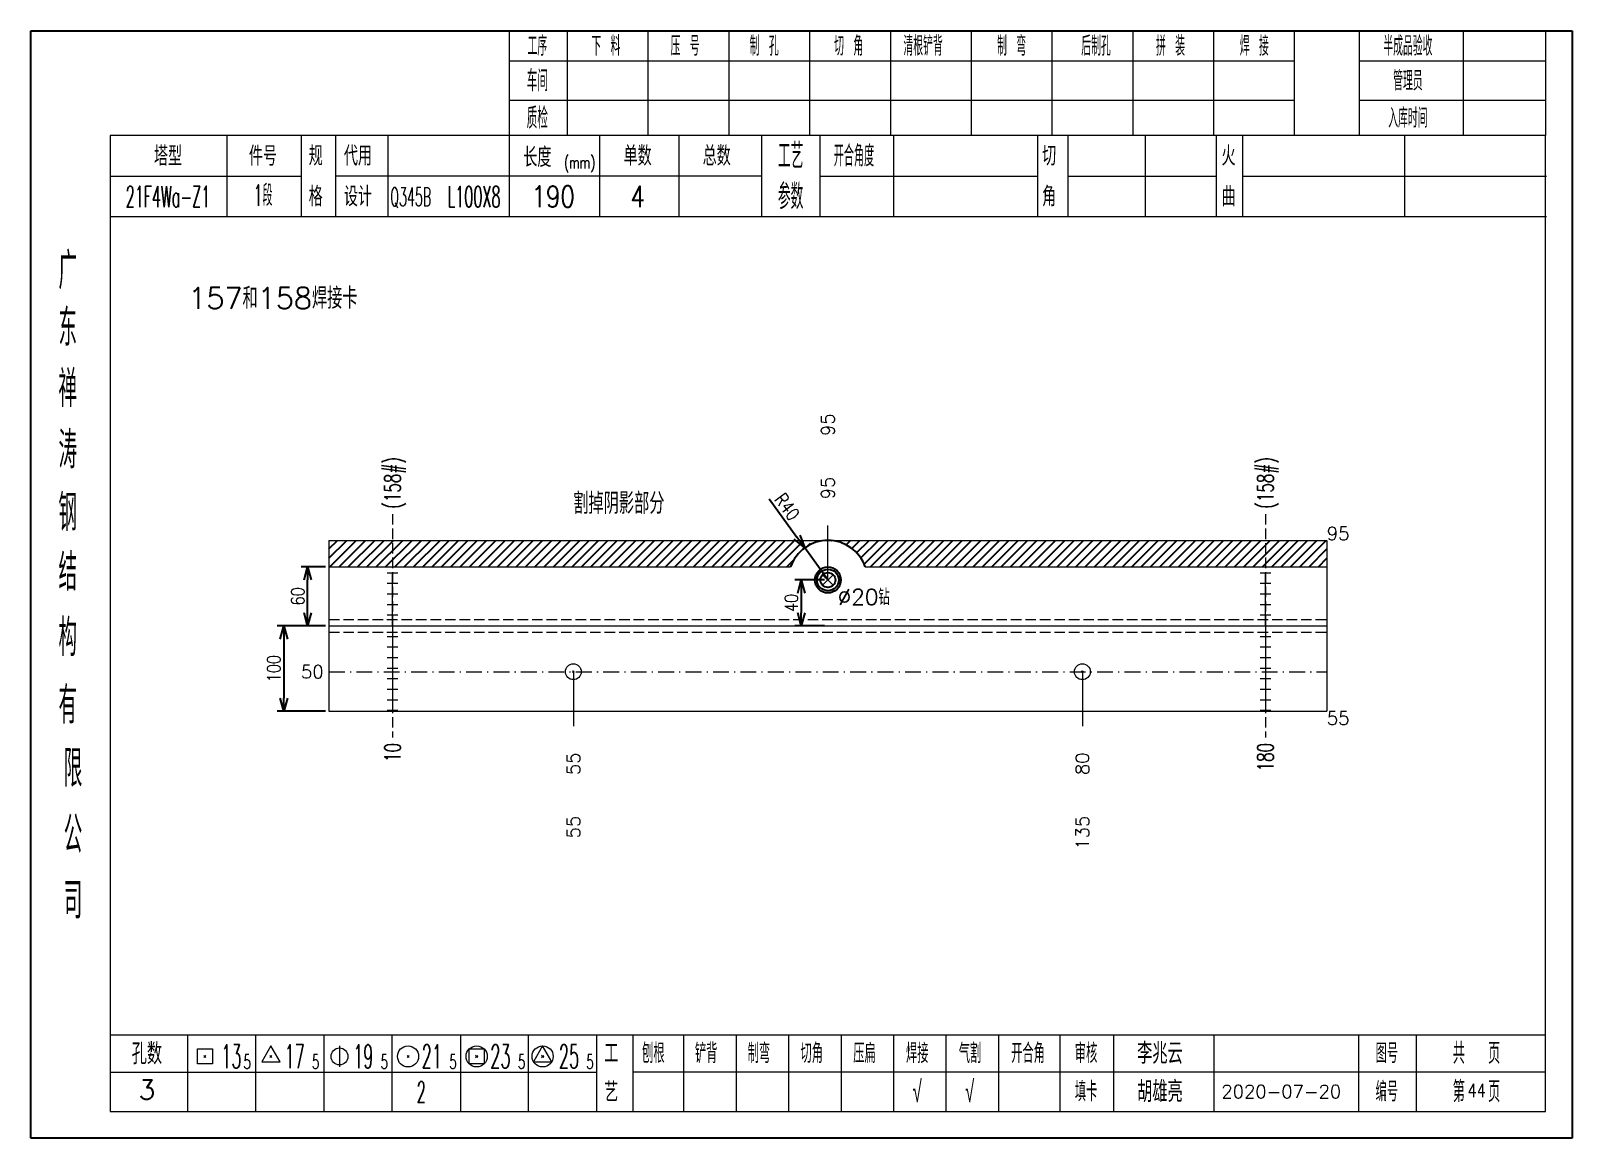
# Model space of a CAD drawing. Extents: x 1310 to 15542, y -76 to 8381.
# Drawn here: x 15250.1 to 15542.3, y 5793.7 to 6003.7 of the extents above; entities that cross this region are included whole.
import ezdxf
from ezdxf.enums import TextEntityAlignment as Align

# ---------------------------------------------------------------- set-up
doc = ezdxf.new("R2010")
doc.units = 0
doc.header["$MEASUREMENT"] = 0
doc.linetypes.add('一点画线', pattern=[5.2, 3, -1, 0.2, -1])
doc.linetypes.add('虚线', pattern=[2.75, 2, -0.75])
doc.layers.get('0').update_dxf_attribs({"linetype": 'CONTINUOUS', "lineweight": 25})
doc.layers.get('Defpoints').update_dxf_attribs({"linetype": 'CONTINUOUS'})
for name, color, linetype, lineweight in [('1', 7, 'CONTINUOUS', 25), ('2', 7, 'CONTINUOUS', 25), ('4', 7, 'CONTINUOUS', 25), ('5', 7, 'CONTINUOUS', 25)]:
    doc.layers.add(name, color=color, linetype=linetype, lineweight=lineweight)
doc.styles.add('DimFont', font='simplex.shx', dxfattribs={"width": 0.8, "bigfont": 'gbhzfs.shx'})
doc.styles.get("Standard").update_dxf_attribs({"font": 'simplex.shx', "width": 0.7, "height": 3, "bigfont": 'gbhzfs.shx'})
doc.dimstyles.new('DHDxfDimStyleOpen30', dxfattribs={"dimtxt": 2.5, "dimasz": 2.5, "dimexe": 1.25, "dimexo": 0.625, "dimtad": 2, "dimtxsty": 'DimFont', "dimblk": 'OPEN30', "dimblk1": 'OPEN30', "dimblk2": 'OPEN30', "dimcen": 2.5, "dimadec": 0, "dimazin": 0, "dimtfac": 1, "dimtmove": 0, "dimatfit": 3, "dimfxl": 0, "dimarcsym": 0})

msp = doc.modelspace()

# ---------------------------------------------------------------- texts
at = {"color": 7, "linetype": 'Continuous', "lineweight": 13}
msp.add_text('95', height=2.5, rotation=90, dxfattribs=at).set_placement((15401.207, 5926.824), align=Align.MIDDLE_LEFT)
at = {"color": 8, "linetype": 'Continuous', "lineweight": 9}
msp.add_text('95', height=2.5, rotation=90, dxfattribs=at).set_placement((15401.207, 5914.824), align=Align.MIDDLE_LEFT)
at = {"color": 7, "linetype": 'Continuous', "lineweight": 13}
msp.add_text('95', height=2.5, dxfattribs=at).set_placement((15495.772, 5908.324), align=Align.MIDDLE_LEFT)
msp.add_text('%%C20钻', height=3, dxfattribs=at).set_placement((15408.004, 5893.886), align=Align.BOTTOM_CENTER)
msp.add_text('50', height=2.5, dxfattribs=at).set_placement((15305.642, 5882.124), align=Align.MIDDLE_RIGHT)
at = {"layer": '1', "color": 7, "linetype": 'Continuous', "lineweight": 13}
msp.add_text('55', height=2.5, dxfattribs=at).set_placement((15495.772, 5873.324), align=Align.MIDDLE_LEFT)
at = {"layer": '1', "color": 8, "linetype": 'Continuous', "lineweight": 9}
for s, p in [('55', (15352.969, 5866.824)), ('80', (15449.445, 5866.824))]:
    msp.add_text(s, height=2.5, rotation=90, dxfattribs=at).set_placement(p, align=Align.MIDDLE_RIGHT)
at = {"layer": '1', "color": 7, "linetype": 'Continuous', "lineweight": 13}
for s, p in [('55', (15352.969, 5854.824)), ('135', (15449.445, 5854.824))]:
    msp.add_text(s, height=2.5, rotation=90, dxfattribs=at).set_placement(p, align=Align.MIDDLE_RIGHT)
at = {"layer": '2', "color": 7, "linetype": 'Continuous', "lineweight": 13, "width": 0.7}
for p in [(15318.701, 5913.024), (15484.143, 5913.024)]:
    msp.add_text('(158#)', height=3, rotation=90, dxfattribs=at).set_placement(p, align=Align.MIDDLE_LEFT)
for s, p in [('10', (15318.701, 5868.624)), ('180', (15484.143, 5868.624))]:
    msp.add_text(s, height=3, rotation=90, dxfattribs=at).set_placement(p, align=Align.MIDDLE_RIGHT)
at = {"layer": '4', "color": 1, "linetype": 'Continuous', "lineweight": 25}
for s, height, width, p in [('工序', 3.7, 0.7, (15346.142, 6000.781)), ('下 料', 3.7, 0.7, (15359.142, 6000.781)), ('压 号', 3.7, 0.7, (15374.142, 6000.781)), ('制 孔', 3.7, 0.7, (15389.142, 6000.781)), ('切 角', 3.7, 0.7, (15405.142, 6000.781)), ('清根铲背 ', 3.7, 0.7, (15420.142, 6000.781)), (' 制 弯', 3.7, 0.7, (15435.142, 6000.781)), (' 后制孔', 3.7, 0.7, (15451.142, 6000.781)), ('拼 装', 3.7, 0.7, (15466.142, 6000.781)), (' 焊 接', 3.7, 0.7, (15481.142, 6000.781)), ('半成品验收', 3.7, 0.7, (15511.142, 6000.781)), ('车间', 4, 0.7, (15346.142, 5994.181)), ('管理员', 3.7, 0.7, (15511.142, 5994.181)), ('质检', 4, 0.7, (15346.142, 5987.121)), ('入库时间', 3.7, 0.7, (15511.142, 5987.121)), ('工艺', 4.8, 0.7, (15394.142, 5979.941)), ('(mm)', 2.24, 0.7, (15354.142, 5978.681)), ('开合角度', 4, 0.6, (15406.142, 5979.941)), ('21F4Wa-Z1', 4, 0.5, (15276.142, 5972.201)), ('1段', 4, 0.5, (15294.142, 5972.451)), ('L100X8', 4, 0.5, (15334.142, 5972.181)), ('190', 4, 0.8, (15349.142, 5972.231)), ('4', 4, 0.8, (15365.142, 5972.231)), ('参数', 4.8, 0.7, (15394.142, 5972.231)), ('Q345B', 3.5, 0.5, (15322.142, 5972.181)), ('广', 6.96, 0.7, (15257.142, 5958.151)), ('东', 6.96, 0.7, (15257.142, 5947.361)), ('禅', 6.96, 0.7, (15257.142, 5935.771)), ('涛', 6.96, 0.7, (15257.142, 5924.171)), ('钢', 6.96, 0.7, (15257.142, 5912.281)), ('结', 6.96, 0.7, (15257.142, 5900.971)), ('构', 6.96, 0.7, (15257.142, 5888.591)), ('有', 6.96, 0.7, (15257.142, 5875.781)), ('限', 6.96, 0.7, (15258.142, 5863.781)), ('公', 6.96, 0.7, (15258.142, 5851.241)), ('司', 6.96, 0.7, (15258.142, 5838.761)), ('13', 4.47, 0.5, (15288.142, 5809.181)), ('17', 4.47, 0.5, (15300.142, 5809.181)), ('19', 4.47, 0.5, (15313.142, 5809.181)), ('21', 4.47, 0.5, (15326.142, 5809.181)), ('23', 4.47, 0.5, (15339.142, 5809.181)), ('25', 4.47, 0.5, (15352.142, 5809.181)), ('刨根', 3.7, 0.8, (15368.142, 5809.781)), ('铲背', 3.7, 0.8, (15378.142, 5809.781)), ('制弯', 3.7, 0.8, (15388.142, 5809.781)), ('切角', 3.7, 0.8, (15398.142, 5809.781)), ('压扁', 3.7, 0.8, (15408.142, 5809.781)), ('焊接', 3.7, 0.8, (15418.142, 5809.781)), ('气割', 3.7, 0.8, (15428.142, 5809.781)), ('开合角', 3.7, 0.8, (15439.142, 5809.781)), ('审核', 3.7, 0.8, (15450.142, 5809.781)), ('图号', 3.7, 0.8, (15507.142, 5809.781)), ('共  页', 4, 0.8, (15524.142, 5809.781)), ('5', 2.68, 0.6, (15291.142, 5808.181)), ('5', 2.68, 0.6, (15304.142, 5808.181)), ('5', 2.68, 0.6, (15317.142, 5808.181)), ('5', 2.68, 0.6, (15330.142, 5808.181)), ('5', 2.68, 0.6, (15343.142, 5808.181)), ('5', 2.68, 0.6, (15356.142, 5808.181)), ('√', 4, 0.6, (15418.142, 5802.511)), ('√', 4, 0.6, (15428.082, 5802.511)), ('填卡', 3.7, 0.8, (15450.142, 5802.511)), ('编号', 3.7, 0.8, (15507.142, 5802.511)), ('第  页', 4, 0.8, (15524.142, 5802.511)), ('2', 4, 0.5, (15324.142, 5802.431))]:
    msp.add_text(s, height=height, dxfattribs=dict(at, width=width)).set_placement(p, align=Align.MIDDLE_CENTER)
for s, height, p in [('塔型', 3.7, (15276.142, 5979.911)), ('件号', 3.7, (15294.142, 5979.911)), ('规', 3.7, (15304.142, 5979.941)), ('代用', 3.7, (15312.142, 5979.941)), ('长度', 3.7, (15346.142, 5979.681)), ('单数', 3.7, (15365.142, 5979.941)), ('总数', 3.7, (15380.142, 5979.941)), ('切', 3.7, (15443.142, 5979.941)), ('火', 3.7, (15477.142, 5979.941)), ('格', 3.7, (15304.142, 5972.231)), ('设计', 3.7, (15312.142, 5972.231)), ('角', 3.7, (15443.142, 5972.231)), ('曲', 3.7, (15477.142, 5972.231)), ('孔数', 4, (15272.142, 5809.701)), ('工', 3.7, (15360.142, 5809.781)), ('李兆云', 4, (15464.142, 5809.781)), ('3', 3.7, (15272.142, 5802.871)), ('艺', 3.7, (15360.142, 5802.431)), ('胡雄亮', 4, (15464.142, 5802.511)), ('2020-07-20', 2.5, (15487.142, 5802.511))]:
    msp.add_text(s, height=height, dxfattribs=at).set_placement(p, align=Align.MIDDLE_CENTER)
at = {"layer": '4', "color": 4, "linetype": 'Continuous', "lineweight": 25}
msp.add_text('157和158焊接卡', height=4, dxfattribs=at).set_placement((15296.023, 5952.961), align=Align.MIDDLE_CENTER)
at = {"layer": '4', "color": 2, "linetype": 'Continuous', "lineweight": 25}
msp.add_text('割掉阴影部分', height=4, dxfattribs=at).set_placement((15361.595, 5914.053), align=Align.MIDDLE_CENTER)
at = {"layer": '4', "color": 6, "linetype": 'Continuous', "lineweight": 25, "width": 0.8}
msp.add_text('44', height=2.5, dxfattribs=at).set_placement((15524.167, 5802.739), align=Align.MIDDLE_CENTER)

# ---------------------------------------------------------------- blocks, each defined once
blk = doc.blocks.new('孔21.5')
at = {"layer": '5', "color": 7, "linetype": 'Continuous', "lineweight": 13}
for p, q in [((-0.1, -0.1), (0.1, 0.1)), ((0.1, -0.1), (-0.1, 0.1))]:
    blk.add_line(p, q, dxfattribs=at)
blk.add_circle((0, 0), 1, dxfattribs=at)
blk = doc.blocks.new('_OPEN30')
at = {"color": 0, "linetype": 'ByBlock', "lineweight": -2}
for p, q in [((-1, 0.27), (0, 0)), ((0, 0), (-1, -0.27)), ((0, 0), (-1, 0))]:
    blk.add_line(p, q, dxfattribs=at)
blk = doc.blocks.new('*D76')
at = {"color": 0, "linetype": 'Continuous', "lineweight": -2}
for p, q in [((15400.58, 5899.52), (15394.92, 5899.52)), ((15396.17, 5897.02), (15396.17, 5893.32)), ((15400.58, 5890.82), (15394.92, 5890.82))]:
    blk.add_line(p, q, dxfattribs=at)
at = {"layer": 'Defpoints', "color": 0, "linetype": 'Continuous'}
for p in [(15401.21, 5899.52), (15396.17, 5890.82), (15401.21, 5890.82)]:
    blk.add_point(p, dxfattribs=at)
at = {"color": 0, "linetype": 'Continuous', "lineweight": -2, "xscale": 2.5, "yscale": 2.5, "zscale": 2.5}
for p, rotation in [((15396.17, 5899.52), 90), ((15396.17, 5890.82), 270)]:
    blk.add_blockref('_OPEN30', p, dxfattribs=dict(at, rotation=rotation))
at = {"color": 0, "linetype": 'Continuous', "insert": (15394.29, 5895.17), "char_height": 2.5, "attachment_point": 5, "rotation": 90, "style": 'DimFont'}
blk.add_mtext('40', dxfattribs=at)
blk = doc.blocks.new('*D77')
at = {"color": 0, "linetype": 'Continuous', "lineweight": -2}
for p, q in [((15390.08, 5914.91), (15395.35, 5907.63)), ((15401.21, 5899.52), (15396.81, 5905.6))]:
    blk.add_line(p, q, dxfattribs=at)
at = {"layer": 'Defpoints', "color": 0, "linetype": 'Continuous'}
for p in [(15396.81, 5905.6), (15401.21, 5899.52)]:
    blk.add_point(p, dxfattribs=at)
at = {"color": 0, "linetype": 'Continuous', "lineweight": -2, "xscale": 2.5, "yscale": 2.5, "zscale": 2.5, "rotation": 305.859058046126}
blk.add_blockref('_OPEN30', (15396.81, 5905.6), dxfattribs=at)
at = {"color": 0, "linetype": 'Continuous', "insert": (15393.5, 5913.38), "char_height": 2.5, "attachment_point": 5, "rotation": 305.8591, "style": 'DimFont'}
blk.add_mtext('R40', dxfattribs=at)
blk = doc.blocks.new('*D78')
at = {"color": 0, "linetype": 'Continuous', "lineweight": -2}
for p, q in [((15306.02, 5902.02), (15301.36, 5902.02)), ((15302.61, 5893.32), (15302.61, 5899.52)), ((15306.02, 5890.82), (15301.36, 5890.82))]:
    blk.add_line(p, q, dxfattribs=at)
at = {"layer": 'Defpoints', "color": 0, "linetype": 'Continuous'}
for p in [(15302.61, 5902.02), (15306.64, 5902.02), (15306.64, 5890.82)]:
    blk.add_point(p, dxfattribs=at)
at = {"color": 0, "linetype": 'Continuous', "lineweight": -2, "xscale": 2.5, "yscale": 2.5, "zscale": 2.5}
for p, rotation in [((15302.61, 5902.02), 90), ((15302.61, 5890.82), 270)]:
    blk.add_blockref('_OPEN30', p, dxfattribs=dict(at, rotation=rotation))
at = {"color": 0, "linetype": 'Continuous', "insert": (15300.73, 5896.42), "char_height": 2.5, "attachment_point": 5, "rotation": 90, "style": 'DimFont'}
blk.add_mtext('60', dxfattribs=at)
blk = doc.blocks.new('*D79')
at = {"color": 0, "linetype": 'Continuous', "lineweight": -2}
for p, q in [((15306.02, 5890.82), (15296.84, 5890.82)), ((15298.09, 5888.32), (15298.09, 5877.12)), ((15306.02, 5874.62), (15296.84, 5874.62))]:
    blk.add_line(p, q, dxfattribs=at)
at = {"layer": 'Defpoints', "color": 0, "linetype": 'Continuous'}
for p in [(15306.64, 5890.82), (15298.09, 5874.62), (15306.64, 5874.62)]:
    blk.add_point(p, dxfattribs=at)
at = {"color": 0, "linetype": 'Continuous', "lineweight": -2, "xscale": 2.5, "yscale": 2.5, "zscale": 2.5}
for p, rotation in [((15298.09, 5890.82), 90), ((15298.09, 5874.62), 270)]:
    blk.add_blockref('_OPEN30', p, dxfattribs=dict(at, rotation=rotation))
at = {"color": 0, "linetype": 'Continuous', "insert": (15296.21, 5882.72), "char_height": 2.5, "attachment_point": 5, "rotation": 90, "style": 'DimFont'}
blk.add_mtext('100', dxfattribs=at)
blk = doc.blocks.new('CTJGK')
at = {"color": 6, "linetype": 'Continuous'}
for p, q in [((0, 209.97), (292.13, 209.97)), ((0, 0), (0, 209.97)), ((292.13, 209.97), (292.13, 0)), ((292.13, 0), (0, 0))]:
    blk.add_line(p, q, dxfattribs=at)

# ---------------------------------------------------------------- dimensions: what is measured, and where the dimension line sits
at = {"color": 0, "linetype": 'Continuous'}
dim = msp.add_radius_dim(center=(15401.207, 5899.524), mpoint=(15396.813, 5905.603), text='R40', dimstyle='DHDxfDimStyleOpen30', dxfattribs=at)
dim.commit()
dim.dimension.update_dxf_attribs({"geometry": '*D77', "text_midpoint": (15393.504, 5913.382)})
for base, p1, p2, text, picture, middle in [((15302.606, 5902.024), (15306.642, 5890.824), (15306.642, 5902.024), '60', '*D78', (15300.731, 5896.424)), ((15396.167, 5890.824), (15401.207, 5899.524), (15401.207, 5890.824), '40', '*D76', (15394.292, 5895.174)), ((15298.088, 5874.624), (15306.642, 5890.824), (15306.642, 5874.624), '100', '*D79', (15296.213, 5882.724))]:
    dim = msp.add_linear_dim(base=base, p1=p1, p2=p2, angle=90, text=text, dimstyle='DHDxfDimStyleOpen30', dxfattribs=at)
    dim.commit()
    dim.dimension.update_dxf_attribs({"geometry": picture, "text_midpoint": middle})

# ---------------------------------------------------------------- hatches: boundary and pattern name
at = {"linetype": 'Continuous'}
h = msp.add_hatch(dxfattribs=at)
h.set_pattern_fill('ANSI31', color=0, scale=10, style=0)
h.set_pattern_definition([(45, (624.26, 0), (-0.88388348, 0.88388348), [])])
h.paths.add_polyline_path([(15318.701, 5907.024), (15306.642, 5907.024), (15306.642, 5902.024), (15318.701, 5902.024)])
h.paths.add_polyline_path([(15397.984, 5906.296), (15397.638, 5907.024), (15318.701, 5907.024), (15318.701, 5902.024), (15394.136, 5902.024, -0.199274)])
h.paths.add_polyline_path([(15484.143, 5907.024), (15401.207, 5907.024, -0.3178372), (15408.278, 5902.024), (15484.143, 5902.024)])
h.paths.add_polyline_path([(15495.772, 5907.024), (15484.143, 5907.024), (15484.143, 5902.024), (15495.772, 5902.024)])

# ---------------------------------------------------------------- linework, layer by layer
at = {"color": 7, "linetype": 'Continuous', "lineweight": 13}
for p, q in [((15401.207, 5899.524), (15401.207, 5909.824)), ((15352.969, 5882.124), (15352.969, 5871.824)), ((15449.445, 5882.124), (15449.445, 5871.824))]:
    msp.add_line(p, q, dxfattribs=at)
at = {"color": 7, "linetype": 'Continuous', "lineweight": 18}
for p, q in [((15306.642, 5907.024), (15306.642, 5874.624)), ((15306.642, 5907.024), (15495.772, 5907.024)), ((15495.772, 5907.024), (15495.772, 5874.624)), ((15306.642, 5902.024), (15394.136, 5902.024)), ((15408.278, 5902.024), (15495.772, 5902.024)), ((15306.642, 5890.824), (15495.772, 5890.824))]:
    msp.add_line(p, q, dxfattribs=at)
at = {"color": 8, "linetype": 'Continuous', "lineweight": 9}
for p, q in [((15400.207, 5898.524), (15402.207, 5900.524)), ((15400.207, 5900.524), (15402.207, 5898.524))]:
    msp.add_line(p, q, dxfattribs=at)
at = {"color": 1, "linetype": '虚线', "lineweight": 18}
for p, q in [((15306.642, 5892.024), (15495.772, 5892.024)), ((15306.642, 5889.624), (15495.772, 5889.624))]:
    msp.add_line(p, q, dxfattribs=at)
at = {"color": 3, "linetype": '一点画线', "lineweight": 13}
msp.add_line((15306.642, 5882.124), (15495.772, 5882.124), dxfattribs=at)
at = {"color": 0, "linetype": 'Continuous'}
for radius in [2.467, 2.052, 1.414]:
    msp.add_circle((15401.207, 5899.524), radius, dxfattribs=at)
msp.add_arc((15401.207, 5899.524), 7.5, 19.47122, 160.52878, dxfattribs=at)
at = {"layer": '1', "color": 7, "linetype": 'Continuous', "lineweight": 18}
msp.add_line((15306.642, 5874.624), (15495.772, 5874.624), dxfattribs=at)
at = {"layer": '2', "color": 216, "linetype": '虚线', "lineweight": 13}
for p, q in [((15318.701, 5912.024), (15318.701, 5869.624)), ((15484.143, 5912.024), (15484.143, 5869.624))]:
    msp.add_line(p, q, dxfattribs=at)
at = {"layer": '2', "color": 7, "linetype": 'Continuous', "lineweight": 13}
for p, q in [((15319.701, 5900.824), (15317.701, 5900.824)), ((15319.701, 5898.824), (15317.701, 5898.824)), ((15318.701, 5890.824), (15318.701, 5900.824)), ((15485.143, 5900.824), (15483.143, 5900.824)), ((15485.143, 5898.824), (15483.143, 5898.824)), ((15484.143, 5890.824), (15484.143, 5900.824)), ((15319.701, 5896.824), (15317.701, 5896.824)), ((15485.143, 5896.824), (15483.143, 5896.824)), ((15319.701, 5894.824), (15317.701, 5894.824)), ((15319.701, 5892.824), (15317.701, 5892.824)), ((15485.143, 5894.824), (15483.143, 5894.824)), ((15485.143, 5892.824), (15483.143, 5892.824)), ((15318.701, 5890.824), (15318.701, 5874.624)), ((15484.143, 5890.824), (15484.143, 5874.624)), ((15317.701, 5888.824), (15319.701, 5888.824)), ((15317.701, 5886.824), (15319.701, 5886.824)), ((15483.143, 5888.824), (15485.143, 5888.824)), ((15483.143, 5886.824), (15485.143, 5886.824)), ((15317.701, 5884.824), (15319.701, 5884.824)), ((15483.143, 5884.824), (15485.143, 5884.824)), ((15317.701, 5882.824), (15319.701, 5882.824)), ((15317.701, 5880.824), (15319.701, 5880.824)), ((15483.143, 5882.824), (15485.143, 5882.824)), ((15483.143, 5880.824), (15485.143, 5880.824)), ((15317.701, 5878.824), (15319.701, 5878.824)), ((15483.143, 5878.824), (15485.143, 5878.824)), ((15317.701, 5876.824), (15319.701, 5876.824)), ((15317.701, 5874.824), (15319.701, 5874.824)), ((15483.143, 5876.824), (15485.143, 5876.824)), ((15483.143, 5874.824), (15485.143, 5874.824))]:
    msp.add_line(p, q, dxfattribs=at)
at = {"layer": '4', "color": 1, "linetype": 'Continuous', "lineweight": 18}
for p, q in [((15250.142, 6003.651), (15250.142, 5793.681)), ((15542.272, 6003.651), (15250.142, 6003.651)), ((15340.772, 6003.651), (15340.772, 5983.811)), ((15351.802, 6003.651), (15351.802, 5983.791)), ((15367.112, 6003.651), (15367.112, 5983.791)), ((15382.432, 6003.651), (15382.432, 5983.791)), ((15397.742, 6003.651), (15397.742, 5983.791)), ((15413.052, 6003.651), (15413.052, 5983.791)), ((15428.362, 6003.651), (15428.362, 5983.791)), ((15443.682, 6003.651), (15443.682, 5983.791)), ((15458.992, 6003.651), (15458.992, 5983.791)), ((15474.302, 6003.651), (15474.302, 5983.791)), ((15489.612, 6003.651), (15489.612, 5983.811)), ((15489.612, 6003.651), (15489.612, 5983.791)), ((15501.892, 6003.651), (15501.892, 5983.791)), ((15521.642, 6003.651), (15521.642, 5983.791)), ((15537.222, 6003.651), (15537.222, 5983.791)), ((15542.272, 5973.851), (15542.272, 6003.651)), ((15489.612, 5997.921), (15340.772, 5997.921)), ((15537.222, 5997.921), (15501.892, 5997.921)), ((15489.612, 5990.441), (15340.772, 5990.441)), ((15537.222, 5990.441), (15501.892, 5990.441)), ((15265.152, 5983.791), (15265.152, 5798.731)), ((15537.222, 5983.791), (15265.152, 5983.791)), ((15287.272, 5983.801), (15287.272, 5968.381)), ((15301.422, 5968.381), (15301.422, 5983.791)), ((15307.922, 5968.381), (15307.922, 5983.791)), ((15317.792, 5983.791), (15317.792, 5968.381)), ((15340.772, 5983.811), (15340.772, 5968.381)), ((15357.892, 5983.791), (15357.892, 5968.381)), ((15372.942, 5983.791), (15372.942, 5968.381)), ((15388.642, 5983.791), (15388.642, 5968.381)), ((15399.702, 5983.791), (15399.702, 5968.381)), ((15413.652, 5983.791), (15413.652, 5968.381)), ((15440.952, 5983.791), (15440.952, 5968.381)), ((15446.712, 5983.791), (15446.712, 5968.381)), ((15461.332, 5983.791), (15461.332, 5968.381)), ((15474.792, 5983.791), (15474.792, 5968.381)), ((15479.782, 5983.791), (15479.782, 5968.381)), ((15510.522, 5983.791), (15510.522, 5968.381)), ((15537.222, 5798.731), (15537.222, 5983.791)), ((15301.422, 5976.031), (15265.152, 5976.031)), ((15388.642, 5976.081), (15307.922, 5976.081)), ((15399.702, 5976.081), (15440.952, 5976.081)), ((15446.712, 5976.081), (15474.792, 5976.081)), ((15479.782, 5976.081), (15537.402, 5976.081)), ((15542.272, 5793.681), (15542.272, 5973.851)), ((15537.402, 5968.381), (15265.152, 5968.381)), ((15265.152, 5813.261), (15537.222, 5813.261)), ((15279.842, 5813.261), (15279.842, 5798.731)), ((15292.772, 5798.731), (15292.772, 5813.261)), ((15305.702, 5813.261), (15305.702, 5798.731)), ((15318.622, 5798.731), (15318.622, 5813.261)), ((15331.552, 5813.261), (15331.552, 5798.731)), ((15344.482, 5798.731), (15344.482, 5813.261)), ((15357.402, 5798.731), (15357.402, 5813.261)), ((15364.272, 5798.731), (15364.272, 5813.261)), ((15373.932, 5798.731), (15373.932, 5813.261)), ((15383.872, 5798.731), (15383.872, 5813.261)), ((15393.812, 5798.731), (15393.812, 5813.261)), ((15403.762, 5798.731), (15403.762, 5813.261)), ((15413.702, 5798.731), (15413.702, 5813.261)), ((15423.642, 5798.731), (15423.642, 5813.261)), ((15433.592, 5798.731), (15433.592, 5813.261)), ((15445.232, 5798.731), (15445.232, 5813.261)), ((15455.382, 5798.731), (15455.382, 5813.261)), ((15474.442, 5798.731), (15474.442, 5813.261)), ((15501.822, 5798.731), (15501.822, 5813.261)), ((15512.782, 5798.731), (15512.782, 5813.261)), ((15357.402, 5806.131), (15265.152, 5806.131)), ((15364.232, 5806.291), (15537.222, 5806.291)), ((15265.152, 5798.731), (15537.222, 5798.731)), ((15250.142, 5793.681), (15542.272, 5793.681))]:
    msp.add_line(p, q, dxfattribs=at)
at = {"layer": '4', "color": 7, "linetype": 'Continuous', "lineweight": 13}
for p, q in [((15281.728, 5807.767), (15281.728, 5810.595)), ((15281.728, 5810.595), (15284.556, 5810.595)), ((15284.556, 5810.595), (15284.556, 5807.767)), ((15295.642, 5811.181), (15293.91, 5808.181)), ((15297.374, 5808.181), (15295.642, 5811.181)), ((15308.642, 5811.181), (15308.642, 5807.181)), ((15333.228, 5807.767), (15333.228, 5810.595)), ((15333.228, 5810.595), (15336.056, 5810.595)), ((15336.056, 5810.595), (15336.056, 5807.767)), ((15347.142, 5811.181), (15345.41, 5808.181)), ((15348.874, 5808.181), (15347.142, 5811.181)), ((15284.556, 5807.767), (15281.728, 5807.767)), ((15282.942, 5808.981), (15283.342, 5809.381)), ((15283.342, 5808.981), (15282.942, 5809.381)), ((15293.91, 5808.181), (15297.374, 5808.181)), ((15295.442, 5808.981), (15295.842, 5809.381)), ((15295.842, 5808.981), (15295.442, 5809.381)), ((15321.442, 5808.981), (15321.842, 5809.381)), ((15321.842, 5808.981), (15321.442, 5809.381)), ((15336.056, 5807.767), (15333.228, 5807.767)), ((15334.442, 5808.981), (15334.842, 5809.381)), ((15334.842, 5808.981), (15334.442, 5809.381)), ((15345.41, 5808.181), (15348.874, 5808.181)), ((15346.942, 5808.981), (15347.342, 5809.381)), ((15347.342, 5808.981), (15346.942, 5809.381))]:
    msp.add_line(p, q, dxfattribs=at)
for centre, radius in [((15308.642, 5809.181), 1.6), ((15321.642, 5809.181), 2), ((15334.642, 5809.181), 2), ((15347.142, 5809.181), 2)]:
    msp.add_circle(centre, radius, dxfattribs=at)

# ---------------------------------------------------------------- block references
at = {"color": 0, "linetype": 'Continuous'}
msp.add_blockref('CTJGK', (15250.142, 5793.681), dxfattribs=at)
at = {"layer": '1', "color": 8, "linetype": 'Continuous', "lineweight": 9, "xscale": 1.5, "yscale": 1.5, "zscale": 1.5}
for p in [(15352.969, 5882.124), (15449.445, 5882.124)]:
    msp.add_blockref('孔21.5', p, dxfattribs=at)

msp.set_redraw_order([(e.dxf.handle, doc.entitydb.next_handle()) for e in msp.query("TEXT MTEXT ATTDEF DIMENSION ARC_DIMENSION")])  # texts and dimensions are drawn at this point

doc.saveas('drawing.dxf')
